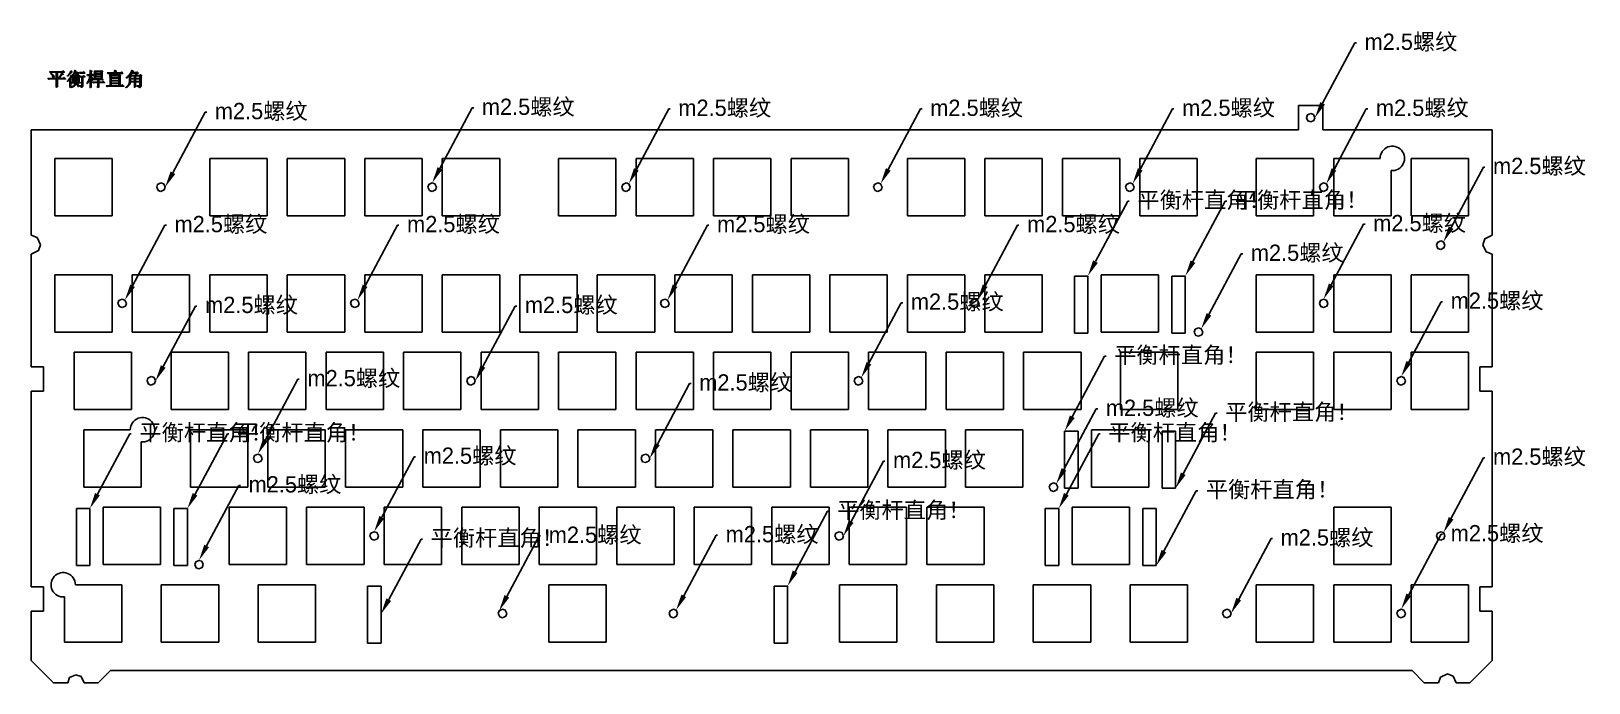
# Model space of a CAD drawing. Header units: millimetres. Extents: x -38 to 344, y 35 to 195.
import ezdxf
from ezdxf import colors
from ezdxf.entities.mleader import LeaderData, LeaderLine
from ezdxf.math import Vec2, Vec3

# ---------------------------------------------------------------- set-up
doc = ezdxf.new("R2010")
doc.units = ezdxf.units.MM

msp = doc.modelspace()

# ---------------------------------------------------------------- linework, layer by layer
at = {"color": 7, "linetype": 'Continuous'}
for p, q in [((272.98, 176.73), (272.98, 170.74)), ((272.98, 176.73), (278.98, 176.73)), ((278.98, 176.73), (278.98, 170.74)), ((-38.34, 170.74), (272.98, 170.74)), ((-38.34, 144.85), (-38.34, 170.74)), ((278.98, 170.74), (320.56, 170.74)), ((320.56, 170.74), (320.56, 144.85)), ((-32.54, 163.75), (-18.44, 163.75)), ((-32.54, 149.65), (-32.54, 163.75)), ((-18.44, 163.75), (-18.44, 149.65)), ((5.54, 163.75), (19.64, 163.75)), ((5.54, 149.65), (5.54, 163.75)), ((19.64, 163.75), (19.64, 149.65)), ((24.58, 163.75), (38.68, 163.75)), ((24.58, 149.65), (24.58, 163.75)), ((38.68, 163.75), (38.68, 149.65)), ((43.62, 163.75), (57.72, 163.75)), ((43.62, 149.65), (43.62, 163.75)), ((57.72, 163.75), (57.72, 149.65)), ((62.66, 163.75), (76.76, 163.75)), ((62.66, 149.65), (62.66, 163.75)), ((76.76, 163.75), (76.76, 149.65)), ((91.22, 163.75), (105.32, 163.75)), ((91.22, 149.65), (91.22, 163.75)), ((105.32, 163.75), (105.32, 149.65)), ((110.26, 163.75), (124.36, 163.75)), ((110.26, 149.65), (110.26, 163.75)), ((124.36, 163.75), (124.36, 149.65)), ((129.3, 163.75), (143.4, 163.75)), ((129.3, 149.65), (129.3, 163.75)), ((143.4, 163.75), (143.4, 149.65)), ((148.34, 163.75), (162.44, 163.75)), ((148.34, 149.65), (148.34, 163.75)), ((162.44, 163.75), (162.44, 149.65)), ((176.9, 163.75), (191, 163.75)), ((176.9, 149.65), (176.9, 163.75)), ((191, 163.75), (191, 149.65)), ((195.94, 163.75), (210.04, 163.75)), ((195.94, 149.65), (195.94, 163.75)), ((210.04, 163.75), (210.04, 149.65)), ((214.98, 163.75), (229.08, 163.75)), ((214.98, 149.65), (214.98, 163.75)), ((229.08, 163.75), (229.08, 149.65)), ((234.02, 163.75), (248.12, 163.75)), ((234.02, 149.65), (234.02, 163.75)), ((248.12, 163.75), (248.12, 149.65)), ((262.59, 163.75), (276.69, 163.75)), ((262.59, 149.65), (262.59, 163.75)), ((276.69, 163.75), (276.69, 149.65)), ((281.63, 149.65), (281.63, 163.75)), ((293.02, 163.74), (281.63, 163.75)), ((295.73, 149.65), (295.73, 160.74)), ((300.67, 163.75), (314.77, 163.75)), ((300.67, 149.65), (300.67, 163.75)), ((314.77, 163.75), (314.77, 149.65)), ((-18.44, 149.65), (-32.54, 149.65)), ((19.64, 149.65), (5.54, 149.65)), ((38.68, 149.65), (24.58, 149.65)), ((57.72, 149.65), (43.62, 149.65)), ((76.76, 149.65), (62.66, 149.65)), ((105.32, 149.65), (91.22, 149.65)), ((124.36, 149.65), (110.26, 149.65)), ((143.4, 149.65), (129.3, 149.65)), ((162.44, 149.65), (148.34, 149.65)), ((191, 149.65), (176.9, 149.65)), ((210.04, 149.65), (195.94, 149.65)), ((229.08, 149.65), (214.98, 149.65)), ((248.12, 149.65), (234.02, 149.65)), ((276.69, 149.65), (262.59, 149.65)), ((295.73, 149.65), (281.63, 149.65)), ((314.77, 149.65), (300.67, 149.65)), ((-38.34, 140.25), (-38.34, 112.55)), ((320.56, 140.25), (320.56, 112.55)), ((-32.54, 135.18), (-18.44, 135.18)), ((-32.54, 121.08), (-32.54, 135.18)), ((-18.44, 135.18), (-18.44, 121.08)), ((-13.5, 135.18), (0.6, 135.18)), ((-13.5, 121.08), (-13.5, 135.18)), ((0.6, 135.18), (0.6, 121.08)), ((5.54, 135.18), (19.64, 135.18)), ((5.54, 121.08), (5.54, 135.18)), ((19.64, 135.18), (19.64, 121.08)), ((24.58, 135.18), (38.68, 135.18)), ((24.58, 121.08), (24.58, 135.18)), ((38.68, 135.18), (38.68, 121.08)), ((43.62, 135.18), (57.72, 135.18)), ((43.62, 121.08), (43.62, 135.18)), ((57.72, 135.18), (57.72, 121.08)), ((62.66, 135.18), (76.76, 135.18)), ((62.66, 121.08), (62.66, 135.18)), ((76.76, 135.18), (76.76, 121.08)), ((81.7, 135.18), (95.8, 135.18)), ((81.7, 121.08), (81.7, 135.18)), ((95.8, 135.18), (95.8, 121.08)), ((100.74, 135.18), (114.84, 135.18)), ((100.74, 121.08), (100.74, 135.18)), ((114.84, 135.18), (114.84, 121.08)), ((119.78, 135.18), (133.88, 135.18)), ((119.78, 121.08), (119.78, 135.18)), ((133.88, 135.18), (133.88, 121.08)), ((138.82, 135.18), (152.92, 135.18)), ((138.82, 121.08), (138.82, 135.18)), ((152.92, 135.18), (152.92, 121.08)), ((157.86, 135.18), (171.96, 135.18)), ((157.86, 121.08), (157.86, 135.18)), ((171.96, 135.18), (171.96, 121.08)), ((176.9, 135.18), (191, 135.18)), ((176.9, 121.08), (176.9, 135.18)), ((191, 135.18), (191, 121.08)), ((195.94, 135.18), (210.04, 135.18)), ((195.94, 121.08), (195.94, 135.18)), ((210.04, 135.18), (210.04, 121.08)), ((221.22, 134.85), (217.92, 134.85)), ((217.92, 134.85), (217.92, 120.85)), ((221.22, 120.85), (221.22, 134.85)), ((224.5, 135.18), (238.6, 135.18)), ((224.5, 121.08), (224.5, 135.18)), ((238.6, 135.18), (238.6, 121.08)), ((245.18, 134.85), (241.89, 134.85)), ((241.89, 134.85), (241.89, 120.85)), ((245.18, 120.85), (245.18, 134.85)), ((262.59, 135.18), (276.69, 135.18)), ((262.59, 121.08), (262.59, 135.18)), ((276.69, 135.18), (276.69, 121.08)), ((281.63, 135.18), (295.73, 135.18)), ((281.63, 121.08), (281.63, 135.18)), ((295.73, 135.18), (295.73, 121.08)), ((300.67, 135.18), (314.77, 135.18)), ((300.67, 121.08), (300.67, 135.18)), ((314.77, 135.18), (314.77, 121.08)), ((-18.44, 121.08), (-32.54, 121.08)), ((0.6, 121.08), (-13.5, 121.08)), ((19.64, 121.08), (5.54, 121.08)), ((38.68, 121.08), (24.58, 121.08)), ((57.72, 121.08), (43.62, 121.08)), ((76.76, 121.08), (62.66, 121.08)), ((95.8, 121.08), (81.7, 121.08)), ((114.84, 121.08), (100.74, 121.08)), ((133.88, 121.08), (119.78, 121.08)), ((152.92, 121.08), (138.82, 121.08)), ((171.96, 121.08), (157.86, 121.08)), ((191, 121.08), (176.9, 121.08)), ((210.04, 121.08), (195.94, 121.08)), ((217.92, 120.85), (221.22, 120.85)), ((238.6, 121.08), (224.5, 121.08)), ((241.89, 120.85), (245.18, 120.85)), ((276.69, 121.08), (262.59, 121.08)), ((295.73, 121.08), (281.63, 121.08)), ((314.77, 121.08), (300.67, 121.08)), ((-27.78, 116.14), (-13.68, 116.14)), ((-27.78, 102.04), (-27.78, 116.14)), ((-13.68, 116.14), (-13.68, 102.04)), ((-3.98, 116.14), (10.12, 116.14)), ((-3.98, 102.04), (-3.98, 116.14)), ((10.12, 116.14), (10.12, 102.04)), ((15.06, 116.14), (29.16, 116.14)), ((15.06, 102.04), (15.06, 116.14)), ((29.16, 116.14), (29.16, 102.04)), ((34.1, 116.14), (48.2, 116.14)), ((34.1, 102.04), (34.1, 116.14)), ((48.2, 116.14), (48.2, 102.04)), ((53.14, 116.14), (67.24, 116.14)), ((53.14, 102.04), (53.14, 116.14)), ((67.24, 116.14), (67.24, 102.04)), ((72.18, 116.14), (86.28, 116.14)), ((72.18, 102.04), (72.18, 116.14)), ((86.28, 116.14), (86.28, 102.04)), ((91.22, 116.14), (105.32, 116.14)), ((91.22, 102.04), (91.22, 116.14)), ((105.32, 116.14), (105.32, 102.04)), ((110.26, 116.14), (124.36, 116.14)), ((110.26, 102.04), (110.26, 116.14)), ((124.36, 116.14), (124.36, 102.04)), ((129.3, 116.14), (143.4, 116.14)), ((129.3, 102.04), (129.3, 116.14)), ((143.4, 116.14), (143.4, 102.04)), ((148.34, 116.14), (162.44, 116.14)), ((148.34, 102.04), (148.34, 116.14)), ((162.44, 116.14), (162.44, 102.04)), ((167.38, 116.14), (181.48, 116.14)), ((167.38, 102.04), (167.38, 116.14)), ((181.48, 116.14), (181.48, 102.04)), ((186.42, 116.14), (200.52, 116.14)), ((186.42, 102.04), (186.42, 116.14)), ((200.52, 116.14), (200.52, 102.04)), ((205.46, 116.14), (219.56, 116.14)), ((205.46, 102.04), (205.46, 116.14)), ((219.56, 116.14), (219.56, 102.04)), ((229.26, 116.14), (243.36, 116.14)), ((229.26, 102.04), (229.26, 116.14)), ((243.36, 116.14), (243.36, 102.04)), ((262.59, 116.14), (276.69, 116.14)), ((262.59, 102.04), (262.59, 116.14)), ((276.69, 116.14), (276.69, 102.04)), ((281.63, 116.14), (295.73, 116.14)), ((281.63, 102.04), (281.63, 116.14)), ((295.73, 116.14), (295.73, 102.04)), ((300.67, 116.14), (314.77, 116.14)), ((300.67, 102.04), (300.67, 116.14)), ((314.77, 116.14), (314.77, 102.04)), ((-38.34, 112.55), (-35.34, 112.55)), ((-35.34, 112.55), (-35.34, 106.55)), ((320.56, 112.55), (317.56, 112.55)), ((317.56, 112.55), (317.56, 106.55)), ((-35.34, 106.55), (-38.34, 106.55)), ((-38.34, 106.55), (-38.34, 58.55)), ((317.56, 106.55), (320.56, 106.55)), ((320.56, 106.55), (320.56, 58.55)), ((-13.68, 102.04), (-27.78, 102.04)), ((10.12, 102.04), (-3.98, 102.04)), ((29.16, 102.04), (15.06, 102.04)), ((48.2, 102.04), (34.1, 102.04)), ((67.24, 102.04), (53.14, 102.04)), ((86.28, 102.04), (72.18, 102.04)), ((105.32, 102.04), (91.22, 102.04)), ((124.36, 102.04), (110.26, 102.04)), ((143.4, 102.04), (129.3, 102.04)), ((162.44, 102.04), (148.34, 102.04)), ((181.48, 102.04), (167.38, 102.04)), ((200.52, 102.04), (186.42, 102.04)), ((219.56, 102.04), (205.46, 102.04)), ((243.36, 102.04), (229.26, 102.04)), ((276.69, 102.04), (262.59, 102.04)), ((295.73, 102.04), (281.63, 102.04)), ((314.77, 102.04), (300.67, 102.04)), ((-25.4, 83), (-25.4, 97.1)), ((-25.4, 97.1), (-14.01, 97.1)), ((0.78, 97.1), (14.88, 97.1)), ((0.78, 83), (0.78, 97.1)), ((14.88, 97.1), (14.88, 83)), ((19.82, 97.1), (33.92, 97.1)), ((19.82, 83), (19.82, 97.1)), ((33.92, 97.1), (33.92, 83)), ((38.86, 97.1), (52.96, 97.1)), ((38.86, 83), (38.86, 97.1)), ((52.96, 97.1), (52.96, 83)), ((57.9, 97.1), (72, 97.1)), ((57.9, 83), (57.9, 97.1)), ((72, 97.1), (72, 83)), ((76.94, 97.1), (91.04, 97.1)), ((76.94, 83), (76.94, 97.1)), ((91.04, 97.1), (91.04, 83)), ((95.98, 97.1), (110.08, 97.1)), ((95.98, 83), (95.98, 97.1)), ((110.08, 97.1), (110.08, 83)), ((115.02, 97.1), (129.12, 97.1)), ((115.02, 83), (115.02, 97.1)), ((129.12, 97.1), (129.12, 83)), ((134.06, 97.1), (148.16, 97.1)), ((134.06, 83), (134.06, 97.1)), ((148.16, 97.1), (148.16, 83)), ((153.1, 97.1), (167.2, 97.1)), ((153.1, 83), (153.1, 97.1)), ((167.2, 97.1), (167.2, 83)), ((172.14, 97.1), (186.24, 97.1)), ((172.14, 83), (172.14, 97.1)), ((186.24, 97.1), (186.24, 83)), ((191.18, 97.1), (205.28, 97.1)), ((191.18, 83), (191.18, 97.1)), ((205.28, 97.1), (205.28, 83)), ((218.84, 96.77), (215.54, 96.77)), ((215.54, 96.77), (215.54, 82.77)), ((218.84, 82.77), (218.84, 96.77)), ((222.12, 97.1), (236.22, 97.1)), ((222.12, 83), (222.12, 97.1)), ((236.22, 97.1), (236.22, 83)), ((242.8, 96.77), (239.51, 96.77)), ((239.51, 96.77), (239.51, 82.77)), ((242.8, 82.77), (242.8, 96.77)), ((-11.3, 83), (-11.3, 94.1)), ((-11.3, 83), (-25.4, 83)), ((14.88, 83), (0.78, 83)), ((33.92, 83), (19.82, 83)), ((52.96, 83), (38.86, 83)), ((72, 83), (57.9, 83)), ((91.04, 83), (76.94, 83)), ((110.08, 83), (95.98, 83)), ((129.12, 83), (115.02, 83)), ((148.16, 83), (134.06, 83)), ((167.2, 83), (153.1, 83)), ((186.24, 83), (172.14, 83)), ((205.28, 83), (191.18, 83)), ((215.54, 82.77), (218.84, 82.77)), ((236.22, 83), (222.12, 83)), ((239.51, 82.77), (242.8, 82.77)), ((-23.93, 77.73), (-27.22, 77.73)), ((-27.22, 77.73), (-27.22, 63.73)), ((-23.93, 63.73), (-23.93, 77.73)), ((-20.64, 78.06), (-6.54, 78.06)), ((-20.64, 63.96), (-20.64, 78.06)), ((-6.54, 78.06), (-6.54, 63.96)), ((0.04, 77.73), (-3.26, 77.73)), ((-3.26, 77.73), (-3.26, 63.73)), ((0.04, 63.73), (0.04, 77.73)), ((10.3, 78.06), (24.4, 78.06)), ((10.3, 63.96), (10.3, 78.06)), ((24.4, 78.06), (24.4, 63.96)), ((29.34, 78.06), (43.44, 78.06)), ((29.34, 63.96), (29.34, 78.06)), ((43.44, 78.06), (43.44, 63.96)), ((48.38, 78.06), (62.48, 78.06)), ((48.38, 63.96), (48.38, 78.06)), ((62.48, 78.06), (62.48, 63.96)), ((67.42, 78.06), (81.52, 78.06)), ((67.42, 63.96), (67.42, 78.06)), ((81.52, 78.06), (81.52, 63.96)), ((86.46, 78.06), (100.56, 78.06)), ((86.46, 63.96), (86.46, 78.06)), ((100.56, 78.06), (100.56, 63.96)), ((105.5, 78.06), (119.6, 78.06)), ((105.5, 63.96), (105.5, 78.06)), ((119.6, 78.06), (119.6, 63.96)), ((124.54, 78.06), (138.64, 78.06)), ((124.54, 63.96), (124.54, 78.06)), ((138.64, 78.06), (138.64, 63.96)), ((143.58, 78.06), (157.68, 78.06)), ((143.58, 63.96), (143.58, 78.06)), ((157.68, 78.06), (157.68, 63.96)), ((162.62, 78.06), (176.72, 78.06)), ((162.62, 63.96), (162.62, 78.06)), ((176.72, 78.06), (176.72, 63.96)), ((181.66, 78.06), (195.76, 78.06)), ((181.66, 63.96), (181.66, 78.06)), ((195.76, 78.06), (195.76, 63.96)), ((214.08, 77.73), (210.78, 77.73)), ((210.78, 77.73), (210.78, 63.73)), ((214.08, 63.73), (214.08, 77.73)), ((217.36, 78.06), (231.46, 78.06)), ((217.36, 63.96), (217.36, 78.06)), ((231.46, 78.06), (231.46, 63.96)), ((238.04, 77.73), (234.75, 77.73)), ((234.75, 77.73), (234.75, 63.73)), ((238.04, 63.73), (238.04, 77.73)), ((281.63, 78.06), (295.73, 78.06)), ((281.63, 63.96), (281.63, 78.06)), ((295.73, 78.06), (295.73, 63.96)), ((-27.22, 63.73), (-23.93, 63.73)), ((-6.54, 63.96), (-20.64, 63.96)), ((-3.26, 63.73), (0.04, 63.73)), ((24.4, 63.96), (10.3, 63.96)), ((43.44, 63.96), (29.34, 63.96)), ((62.48, 63.96), (48.38, 63.96)), ((81.52, 63.96), (67.42, 63.96)), ((100.56, 63.96), (86.46, 63.96)), ((119.6, 63.96), (105.5, 63.96)), ((138.64, 63.96), (124.54, 63.96)), ((157.68, 63.96), (143.58, 63.96)), ((176.72, 63.96), (162.62, 63.96)), ((195.76, 63.96), (181.66, 63.96)), ((210.78, 63.73), (214.08, 63.73)), ((231.46, 63.96), (217.36, 63.96)), ((234.75, 63.73), (238.04, 63.73)), ((295.73, 63.96), (281.63, 63.96)), ((-38.34, 58.55), (-35.34, 58.55)), ((-35.34, 58.55), (-35.34, 52.55)), ((-16.06, 59.02), (-27.46, 59.02)), ((-16.06, 59.02), (-16.06, 44.92)), ((-6.36, 59.02), (7.74, 59.02)), ((-6.36, 44.92), (-6.36, 59.02)), ((7.74, 59.02), (7.74, 44.92)), ((17.44, 59.02), (31.54, 59.02)), ((17.44, 44.92), (17.44, 59.02)), ((31.54, 59.02), (31.54, 44.92)), ((44.31, 58.69), (44.31, 44.69)), ((47.61, 58.69), (44.31, 58.69)), ((47.61, 44.69), (47.61, 58.69)), ((88.84, 59.02), (102.94, 59.02)), ((88.84, 44.92), (88.84, 59.02)), ((102.94, 59.02), (102.94, 44.92)), ((147.46, 58.69), (144.17, 58.69)), ((144.17, 58.69), (144.17, 44.69)), ((147.46, 44.69), (147.46, 58.69)), ((160.24, 59.02), (174.34, 59.02)), ((160.24, 44.92), (160.24, 59.02)), ((174.34, 59.02), (174.34, 44.92)), ((184.04, 59.02), (198.14, 59.02)), ((184.04, 44.92), (184.04, 59.02)), ((198.14, 59.02), (198.14, 44.92)), ((207.84, 59.02), (221.94, 59.02)), ((207.84, 44.92), (207.84, 59.02)), ((221.94, 59.02), (221.94, 44.92)), ((231.64, 59.02), (245.74, 59.02)), ((231.64, 44.92), (231.64, 59.02)), ((245.74, 59.02), (245.74, 44.92)), ((262.59, 59.02), (276.69, 59.02)), ((262.59, 44.92), (262.59, 59.02)), ((276.69, 59.02), (276.69, 44.92)), ((281.63, 59.02), (295.73, 59.02)), ((281.63, 44.92), (281.63, 59.02)), ((295.73, 59.02), (295.73, 44.92)), ((300.67, 59.02), (314.77, 59.02)), ((300.67, 44.92), (300.67, 59.02)), ((314.77, 59.02), (314.77, 44.92)), ((320.56, 58.55), (317.56, 58.55)), ((317.56, 58.55), (317.56, 52.55)), ((-30.16, 44.92), (-30.16, 56.03)), ((-35.34, 52.55), (-38.34, 52.55)), ((-38.34, 52.55), (-38.34, 40.43)), ((317.56, 52.55), (320.56, 52.55)), ((320.56, 52.55), (320.56, 40.43)), ((-16.06, 44.92), (-30.16, 44.92)), ((7.74, 44.92), (-6.36, 44.92)), ((31.54, 44.92), (17.44, 44.92)), ((44.31, 44.69), (47.61, 44.69)), ((102.94, 44.92), (88.84, 44.92)), ((144.17, 44.69), (147.46, 44.69)), ((174.34, 44.92), (160.24, 44.92)), ((198.14, 44.92), (184.04, 44.92)), ((221.94, 44.92), (207.84, 44.92)), ((245.74, 44.92), (231.64, 44.92)), ((276.69, 44.92), (262.59, 44.92)), ((295.73, 44.92), (281.63, 44.92)), ((314.77, 44.92), (300.67, 44.92)), ((-38.34, 40.43), (-32.84, 34.93)), ((315.06, 34.93), (320.56, 40.43)), ((-29.34, 34.93), (-32.84, 34.93)), ((-25.34, 34.93), (-21.84, 34.93)), ((-21.84, 34.93), (-18.85, 37.93)), ((-18.85, 37.93), (300.89, 37.93)), ((303.89, 34.93), (300.89, 37.93)), ((307.39, 34.93), (303.89, 34.93)), ((311.74, 34.93), (315.06, 34.93))]:
    msp.add_line(p, q, dxfattribs=at)
at = {"color": 7, "linetype": 'Continuous', "flags": 128}
for points in [[(-31.88, 182.13), (-31.88, 181.74), (-31.87, 181.34), (-31.87, 181.34), (-32.18, 181.22), (-32.18, 181.22), (-32.17, 181.49), (-32.17, 181.75), (-32.17, 181.99), (-32.16, 182.22), (-32.16, 182.22), (-32.16, 183.26), (-32.16, 183.26), (-33.61, 183.26), (-33.61, 183.26), (-33.73, 183.26), (-33.85, 183.25), (-33.96, 183.23), (-34.06, 183.21), (-34.06, 183.21), (-34.23, 183.37), (-34.23, 183.37), (-32.16, 183.37), (-32.16, 183.37), (-32.16, 184.88), (-32.16, 184.88), (-33.21, 184.88), (-33.21, 184.88), (-33.32, 184.87), (-33.44, 184.86), (-33.55, 184.85), (-33.65, 184.82), (-33.65, 184.82), (-33.82, 184.98), (-33.82, 184.98), (-30.79, 184.98), (-30.79, 184.98), (-30.53, 185.24), (-30.53, 185.24), (-30.16, 184.88), (-30.16, 184.88), (-31.88, 184.88), (-31.88, 184.88), (-31.88, 183.37), (-31.88, 183.37), (-30.53, 183.37), (-30.53, 183.37), (-30.25, 183.64), (-30.25, 183.64), (-29.86, 183.26), (-29.86, 183.26), (-31.88, 183.26), (-31.88, 183.26), (-31.88, 182.13)], [(-33.43, 184.61), (-33.3, 184.52), (-33.19, 184.43), (-33.09, 184.36), (-33, 184.29), (-32.93, 184.23), (-32.87, 184.18), (-32.83, 184.13), (-32.8, 184.1), (-32.76, 184.03), (-32.73, 183.97), (-32.71, 183.91), (-32.7, 183.86), (-32.7, 183.86), (-32.71, 183.79), (-32.73, 183.72), (-32.75, 183.68), (-32.78, 183.64), (-32.81, 183.6), (-32.86, 183.57), (-32.89, 183.56), (-32.91, 183.56), (-32.94, 183.57), (-32.96, 183.6), (-32.99, 183.63), (-33.01, 183.68), (-33.03, 183.74), (-33.06, 183.82), (-33.06, 183.82), (-33.08, 183.9), (-33.12, 183.98), (-33.16, 184.07), (-33.21, 184.16), (-33.27, 184.26), (-33.33, 184.36), (-33.4, 184.46), (-33.48, 184.57), (-33.48, 184.57), (-33.43, 184.61)], [(-30.86, 184.7), (-30.47, 184.41), (-30.47, 184.41), (-30.51, 184.41), (-30.55, 184.39), (-30.6, 184.37), (-30.65, 184.33), (-30.7, 184.28), (-30.76, 184.23), (-30.82, 184.16), (-30.88, 184.09), (-30.88, 184.09), (-31.02, 183.93), (-31.17, 183.77), (-31.32, 183.62), (-31.48, 183.48), (-31.48, 183.48), (-31.53, 183.51), (-31.53, 183.51), (-31.42, 183.67), (-31.31, 183.82), (-31.21, 183.98), (-31.12, 184.12), (-31.04, 184.27), (-30.97, 184.42), (-30.91, 184.56), (-30.86, 184.7)], [(-28.85, 181.15), (-28.85, 181.21), (-28.85, 181.28), (-28.85, 181.36), (-28.85, 181.45), (-28.84, 181.55), (-28.84, 181.65), (-28.84, 181.76), (-28.84, 181.89), (-28.84, 182.02), (-28.84, 182.16), (-28.84, 182.31), (-28.84, 182.46), (-28.84, 182.63), (-28.83, 182.8), (-28.83, 182.98), (-28.83, 183.17), (-28.83, 183.17), (-28.96, 183.03), (-29.1, 182.9), (-29.25, 182.77), (-29.41, 182.65), (-29.41, 182.65), (-29.45, 182.71), (-29.45, 182.71), (-29.27, 182.89), (-29.11, 183.08), (-28.97, 183.27), (-28.84, 183.46), (-28.79, 183.56), (-28.74, 183.65), (-28.69, 183.74), (-28.65, 183.82), (-28.61, 183.9), (-28.57, 183.98), (-28.54, 184.05), (-28.52, 184.12), (-28.52, 184.12), (-28.2, 183.89), (-28.2, 183.89), (-28.35, 183.82), (-28.35, 183.82), (-28.5, 183.59), (-28.67, 183.35), (-28.67, 183.35), (-28.48, 183.25), (-28.48, 183.25), (-28.61, 183.16), (-28.61, 183.16), (-28.61, 182.97), (-28.61, 182.8), (-28.61, 182.64), (-28.61, 182.48), (-28.61, 182.34), (-28.61, 182.2), (-28.61, 182.07), (-28.61, 181.95), (-28.61, 181.84), (-28.6, 181.74), (-28.6, 181.64), (-28.6, 181.56), (-28.6, 181.48), (-28.6, 181.42), (-28.59, 181.36), (-28.59, 181.31), (-28.59, 181.31), (-28.85, 181.15)], [(-28.63, 185.24), (-28.28, 184.98), (-28.28, 184.98), (-28.43, 184.91), (-28.43, 184.91), (-28.54, 184.77), (-28.66, 184.62), (-28.78, 184.49), (-28.9, 184.37), (-29.01, 184.26), (-29.13, 184.15), (-29.25, 184.05), (-29.37, 183.96), (-29.37, 183.96), (-29.41, 184.02), (-29.41, 184.02), (-29.24, 184.19), (-29.1, 184.36), (-28.97, 184.52), (-28.86, 184.69), (-28.82, 184.77), (-28.77, 184.85), (-28.74, 184.92), (-28.71, 184.99), (-28.68, 185.06), (-28.66, 185.12), (-28.64, 185.18), (-28.63, 185.24)], [(-26.58, 183.96), (-26.58, 183.76), (-26.58, 183.57), (-26.58, 183.4), (-26.58, 183.25), (-26.58, 183.11), (-26.57, 182.99), (-26.57, 182.9), (-26.57, 182.81), (-26.57, 182.81), (-26.81, 182.71), (-26.81, 182.71), (-26.81, 182.85), (-26.81, 182.85), (-27.4, 182.85), (-27.4, 182.85), (-27.12, 182.71), (-27.12, 182.71), (-27.25, 182.62), (-27.25, 182.62), (-27.26, 182.55), (-27.27, 182.49), (-27.27, 182.44), (-27.27, 182.4), (-27.27, 182.4), (-26.75, 182.4), (-26.75, 182.4), (-26.55, 182.6), (-26.55, 182.6), (-26.25, 182.29), (-26.25, 182.29), (-27.29, 182.29), (-27.29, 182.29), (-27.31, 182.22), (-27.33, 182.15), (-27.33, 182.15), (-27.23, 182.1), (-27.13, 182.05), (-27.05, 182.01), (-26.97, 181.96), (-26.91, 181.92), (-26.85, 181.89), (-26.81, 181.86), (-26.77, 181.83), (-26.71, 181.77), (-26.67, 181.72), (-26.65, 181.67), (-26.64, 181.61), (-26.64, 181.61), (-26.64, 181.58), (-26.65, 181.55), (-26.67, 181.52), (-26.69, 181.48), (-26.71, 181.44), (-26.73, 181.42), (-26.74, 181.4), (-26.75, 181.4), (-26.75, 181.4), (-26.79, 181.41), (-26.83, 181.44), (-26.86, 181.49), (-26.9, 181.56), (-26.9, 181.56), (-26.98, 181.69), (-27.09, 181.82), (-27.21, 181.95), (-27.35, 182.08), (-27.35, 182.08), (-27.39, 181.98), (-27.43, 181.89), (-27.48, 181.81), (-27.53, 181.74), (-27.58, 181.67), (-27.64, 181.6), (-27.71, 181.55), (-27.77, 181.5), (-27.92, 181.41), (-28.09, 181.32), (-28.28, 181.24), (-28.48, 181.16), (-28.48, 181.16), (-28.52, 181.22), (-28.52, 181.22), (-28.34, 181.3), (-28.17, 181.4), (-28.02, 181.51), (-27.88, 181.63), (-27.81, 181.7), (-27.75, 181.77), (-27.7, 181.84), (-27.66, 181.92), (-27.62, 182.01), (-27.58, 182.1), (-27.55, 182.19), (-27.53, 182.29), (-27.53, 182.29), (-27.77, 182.29), (-27.77, 182.29), (-27.89, 182.29), (-28.01, 182.28), (-28.12, 182.26), (-28.22, 182.24), (-28.22, 182.24), (-28.39, 182.4), (-28.39, 182.4), (-27.51, 182.4), (-27.51, 182.4), (-27.51, 182.53), (-27.5, 182.65), (-27.5, 182.76), (-27.5, 182.85), (-27.5, 182.85), (-27.83, 182.85), (-27.83, 182.85), (-27.83, 182.78), (-27.83, 182.78), (-28.07, 182.64), (-28.07, 182.64), (-28.07, 182.69), (-28.07, 182.74), (-28.07, 182.8), (-28.06, 182.87), (-28.06, 182.95), (-28.06, 183.03), (-28.06, 183.12), (-28.06, 183.21), (-28.06, 183.31), (-28.06, 183.41), (-28.06, 183.53), (-28.05, 183.64), (-28.05, 183.77), (-28.05, 183.9), (-28.05, 184.04), (-28.05, 184.18), (-28.05, 184.18), (-28.14, 184.09), (-28.24, 184), (-28.24, 184), (-28.3, 184.03), (-28.3, 184.03), (-28.18, 184.18), (-28.07, 184.34), (-27.97, 184.51), (-27.88, 184.69), (-27.8, 184.87), (-27.73, 185.04), (-27.68, 185.19), (-27.64, 185.34), (-27.64, 185.34), (-27.29, 185.13), (-27.29, 185.13), (-27.42, 185.06), (-27.42, 185.06), (-27.53, 184.9), (-27.63, 184.73), (-27.63, 184.73), (-27.09, 184.73), (-27.09, 184.73), (-26.92, 184.91), (-26.92, 184.91), (-26.64, 184.64), (-26.64, 184.64), (-26.69, 184.63), (-26.74, 184.61), (-26.8, 184.58), (-26.85, 184.54), (-26.89, 184.51), (-26.92, 184.48), (-26.96, 184.43), (-27.01, 184.38), (-27.06, 184.33), (-27.11, 184.26), (-27.17, 184.19), (-27.24, 184.11), (-27.24, 184.11), (-26.84, 184.11), (-26.84, 184.11), (-26.68, 184.27), (-26.68, 184.27), (-26.45, 184.05), (-26.45, 184.05), (-26.58, 183.96)], [(-27.35, 184.11), (-27.07, 184.63), (-27.07, 184.63), (-27.66, 184.63), (-27.66, 184.63), (-27.73, 184.53), (-27.81, 184.43), (-27.9, 184.33), (-28, 184.21), (-28, 184.21), (-27.85, 184.11), (-27.85, 184.11), (-27.35, 184.11)], [(-27.83, 184), (-27.83, 183.55), (-27.83, 183.55), (-27.42, 183.55), (-27.42, 183.55), (-27.42, 184), (-27.42, 184), (-27.83, 184)], [(-27.22, 184), (-27.22, 183.55), (-27.22, 183.55), (-26.81, 183.55), (-26.81, 183.55), (-26.81, 184), (-26.81, 184), (-27.22, 184)], [(-26.49, 181.58), (-26.4, 181.56), (-26.31, 181.55), (-26.24, 181.54), (-26.17, 181.53), (-26.11, 181.53), (-26.06, 181.52), (-26.01, 181.52), (-25.98, 181.51), (-25.95, 181.51), (-25.93, 181.52), (-25.91, 181.53), (-25.89, 181.55), (-25.88, 181.58), (-25.87, 181.61), (-25.86, 181.64), (-25.86, 181.68), (-25.86, 181.68), (-25.86, 183.78), (-25.86, 183.78), (-26, 183.78), (-26.13, 183.77), (-26.25, 183.75), (-26.36, 183.73), (-26.36, 183.73), (-26.53, 183.89), (-26.53, 183.89), (-25.58, 183.89), (-25.58, 183.89), (-25.38, 184.09), (-25.38, 184.09), (-25.08, 183.78), (-25.08, 183.78), (-25.64, 183.78), (-25.64, 183.78), (-25.64, 181.54), (-25.64, 181.54), (-25.64, 181.47), (-25.66, 181.41), (-25.68, 181.36), (-25.72, 181.32), (-25.77, 181.28), (-25.83, 181.24), (-25.91, 181.2), (-26.01, 181.16), (-26.01, 181.16), (-26.02, 181.21), (-26.04, 181.25), (-26.08, 181.29), (-26.14, 181.34), (-26.2, 181.37), (-26.29, 181.41), (-26.38, 181.45), (-26.49, 181.49), (-26.49, 181.49), (-26.49, 181.58)], [(-26.47, 184.81), (-25.62, 184.81), (-25.62, 184.81), (-25.43, 184.98), (-25.43, 184.98), (-25.15, 184.7), (-25.15, 184.7), (-25.95, 184.7), (-25.95, 184.7), (-26.03, 184.69), (-26.11, 184.68), (-26.21, 184.67), (-26.31, 184.64), (-26.31, 184.64), (-26.47, 184.81)], [(-23.59, 182.13), (-23.59, 182.06), (-23.59, 181.98), (-23.59, 181.89), (-23.59, 181.78), (-23.58, 181.67), (-23.58, 181.53), (-23.58, 181.39), (-23.57, 181.24), (-23.57, 181.24), (-23.87, 181.13), (-23.87, 181.13), (-23.86, 181.66), (-23.85, 182.2), (-23.85, 182.74), (-23.85, 183.28), (-23.85, 183.28), (-23.93, 183.12), (-24.01, 182.96), (-24.09, 182.81), (-24.18, 182.66), (-24.27, 182.52), (-24.37, 182.39), (-24.47, 182.26), (-24.58, 182.13), (-24.58, 182.13), (-24.65, 182.19), (-24.65, 182.19), (-24.52, 182.38), (-24.4, 182.59), (-24.28, 182.81), (-24.18, 183.05), (-24.08, 183.3), (-24, 183.57), (-23.92, 183.85), (-23.85, 184.14), (-23.85, 184.14), (-24.3, 184.14), (-24.3, 184.14), (-24.46, 184.11), (-24.46, 184.11), (-24.61, 184.25), (-24.61, 184.25), (-23.85, 184.25), (-23.85, 184.25), (-23.85, 184.5), (-23.85, 184.77), (-23.86, 185.06), (-23.87, 185.36), (-23.87, 185.36), (-23.4, 185.16), (-23.4, 185.16), (-23.59, 185.02), (-23.59, 185.02), (-23.59, 184.25), (-23.59, 184.25), (-23.35, 184.25), (-23.35, 184.25), (-23.14, 184.45), (-23.14, 184.45), (-22.83, 184.14), (-22.83, 184.14), (-23.59, 184.14), (-23.59, 184.14), (-23.59, 183.73), (-23.59, 183.73), (-23.51, 183.69), (-23.45, 183.64), (-23.38, 183.61), (-23.33, 183.57), (-23.28, 183.53), (-23.24, 183.5), (-23.2, 183.47), (-23.17, 183.44), (-23.13, 183.39), (-23.09, 183.34), (-23.08, 183.29), (-23.07, 183.25), (-23.07, 183.25), (-23.07, 183.21), (-23.09, 183.16), (-23.11, 183.11), (-23.13, 183.06), (-23.16, 183.01), (-23.19, 182.97), (-23.21, 182.95), (-23.22, 182.94), (-23.22, 182.94), (-23.25, 182.95), (-23.27, 182.98), (-23.3, 183.03), (-23.33, 183.1), (-23.33, 183.1), (-23.38, 183.23), (-23.44, 183.35), (-23.51, 183.48), (-23.59, 183.6), (-23.59, 183.6), (-23.59, 182.13)], [(-22.75, 185.27), (-22.47, 185.13), (-22.47, 185.13), (-21.17, 185.13), (-21.17, 185.13), (-20.99, 185.31), (-20.99, 185.31), (-20.73, 185.06), (-20.73, 185.06), (-20.89, 184.93), (-20.89, 184.93), (-20.89, 184.6), (-20.89, 184.28), (-20.88, 183.97), (-20.87, 183.68), (-20.87, 183.68), (-21.15, 183.53), (-21.15, 183.53), (-21.15, 183.78), (-21.15, 183.78), (-22.47, 183.78), (-22.47, 183.78), (-22.47, 183.57), (-22.47, 183.57), (-22.75, 183.44), (-22.75, 183.44), (-22.75, 183.6), (-22.74, 183.75), (-22.74, 183.89), (-22.74, 184.03), (-22.74, 184.15), (-22.74, 184.26), (-22.73, 184.36), (-22.73, 184.45), (-22.74, 184.63), (-22.74, 184.82), (-22.74, 185.04), (-22.75, 185.27)], [(-22.47, 185.02), (-22.47, 184.48), (-22.47, 184.48), (-21.15, 184.48), (-21.15, 184.48), (-21.15, 185.02), (-21.15, 185.02), (-22.47, 185.02)], [(-21.15, 184.38), (-22.47, 184.38), (-22.47, 184.38), (-22.47, 183.89), (-22.47, 183.89), (-21.15, 183.89), (-21.15, 183.89), (-21.15, 184.38)], [(-19.65, 184.73), (-17.88, 184.73), (-17.88, 184.73), (-17.86, 184.91), (-17.85, 185.07), (-17.83, 185.21), (-17.82, 185.34), (-17.82, 185.34), (-17.4, 185.13), (-17.4, 185.13), (-17.56, 185.04), (-17.56, 185.04), (-17.62, 184.73), (-17.62, 184.73), (-16.41, 184.73), (-16.41, 184.73), (-16.15, 185), (-16.15, 185), (-15.82, 184.63), (-15.82, 184.63), (-17.64, 184.63), (-17.64, 184.63), (-17.73, 184.16), (-17.73, 184.16), (-16.78, 184.16), (-16.78, 184.16), (-16.65, 184.36), (-16.65, 184.36), (-16.35, 184.14), (-16.35, 184.14), (-16.5, 184.02), (-16.5, 184.02), (-16.5, 181.56), (-16.5, 181.56), (-16.22, 181.56), (-16.22, 181.56), (-15.93, 181.83), (-15.93, 181.83), (-15.57, 181.45), (-15.57, 181.45), (-19.29, 181.45), (-19.29, 181.45), (-19.41, 181.46), (-19.53, 181.45), (-19.63, 181.44), (-19.74, 181.42), (-19.74, 181.42), (-19.89, 181.56), (-19.89, 181.56), (-18.96, 181.56), (-18.96, 181.56), (-18.96, 181.84), (-18.96, 182.1), (-18.96, 182.36), (-18.96, 182.59), (-18.96, 182.82), (-18.96, 183.03), (-18.96, 183.22), (-18.96, 183.4), (-18.96, 183.57), (-18.97, 183.72), (-18.97, 183.86), (-18.97, 183.98), (-18.97, 184.09), (-18.97, 184.19), (-18.98, 184.27), (-18.98, 184.34), (-18.98, 184.34), (-18.7, 184.16), (-18.7, 184.16), (-17.97, 184.16), (-17.97, 184.16), (-17.9, 184.63), (-17.9, 184.63), (-19.03, 184.63), (-19.03, 184.63), (-19.15, 184.62), (-19.27, 184.61), (-19.37, 184.6), (-19.48, 184.57), (-19.48, 184.57), (-19.65, 184.73)], [(-18.7, 184.05), (-18.7, 183.55), (-18.7, 183.55), (-16.76, 183.55), (-16.76, 183.55), (-16.76, 184.05), (-16.76, 184.05), (-18.7, 184.05)], [(-12.34, 181.58), (-12.23, 181.56), (-12.13, 181.55), (-12.05, 181.54), (-11.97, 181.53), (-11.9, 181.53), (-11.84, 181.52), (-11.79, 181.52), (-11.75, 181.51), (-11.72, 181.51), (-11.69, 181.52), (-11.67, 181.53), (-11.65, 181.54), (-11.63, 181.56), (-11.62, 181.59), (-11.61, 181.62), (-11.61, 181.65), (-11.61, 181.65), (-11.61, 182.55), (-11.61, 182.55), (-12.69, 182.55), (-12.69, 182.55), (-12.69, 182.43), (-12.69, 182.31), (-12.69, 182.2), (-12.69, 182.1), (-12.69, 182.01), (-12.69, 181.92), (-12.69, 181.84), (-12.69, 181.76), (-12.68, 181.69), (-12.68, 181.63), (-12.68, 181.57), (-12.68, 181.52), (-12.68, 181.48), (-12.68, 181.44), (-12.67, 181.41), (-12.67, 181.38), (-12.67, 181.38), (-12.99, 181.22), (-12.99, 181.22), (-12.98, 181.25), (-12.98, 181.29), (-12.98, 181.34), (-12.97, 181.4), (-12.97, 181.46), (-12.97, 181.52), (-12.96, 181.6), (-12.96, 181.68), (-12.96, 181.76), (-12.96, 181.85), (-12.95, 181.95), (-12.95, 182.06), (-12.95, 182.17), (-12.95, 182.29), (-12.95, 182.41), (-12.95, 182.55), (-12.95, 182.55), (-13.94, 182.55), (-13.94, 182.55), (-13.95, 182.43), (-13.98, 182.31), (-14.01, 182.2), (-14.05, 182.1), (-14.09, 181.99), (-14.15, 181.89), (-14.21, 181.8), (-14.27, 181.71), (-14.34, 181.63), (-14.43, 181.54), (-14.51, 181.47), (-14.61, 181.39), (-14.71, 181.32), (-14.82, 181.25), (-14.93, 181.19), (-15.05, 181.13), (-15.05, 181.13), (-15.09, 181.18), (-15.09, 181.18), (-14.93, 181.3), (-14.79, 181.43), (-14.66, 181.55), (-14.54, 181.68), (-14.44, 181.83), (-14.36, 181.98), (-14.29, 182.14), (-14.23, 182.32), (-14.22, 182.37), (-14.21, 182.43), (-14.2, 182.49), (-14.19, 182.57), (-14.19, 182.65), (-14.18, 182.73), (-14.17, 182.83), (-14.17, 182.93), (-14.17, 183.04), (-14.16, 183.16), (-14.16, 183.29), (-14.16, 183.42), (-14.16, 183.56), (-14.16, 183.71), (-14.16, 183.87), (-14.16, 184.03), (-14.16, 184.03), (-14.24, 183.96), (-14.32, 183.89), (-14.41, 183.81), (-14.5, 183.74), (-14.6, 183.67), (-14.71, 183.61), (-14.82, 183.54), (-14.94, 183.48), (-14.94, 183.48), (-15, 183.53), (-15, 183.53), (-14.88, 183.62), (-14.76, 183.72), (-14.65, 183.82), (-14.54, 183.93), (-14.43, 184.04), (-14.32, 184.16), (-14.22, 184.29), (-14.12, 184.43), (-14.03, 184.57), (-13.95, 184.7), (-13.87, 184.82), (-13.81, 184.94), (-13.75, 185.05), (-13.7, 185.16), (-13.67, 185.26), (-13.64, 185.36), (-13.64, 185.36), (-13.23, 185.11), (-13.23, 185.11), (-13.4, 185.06), (-13.4, 185.06), (-13.44, 185.01), (-13.48, 184.95), (-13.52, 184.88), (-13.56, 184.81), (-13.56, 184.81), (-12.5, 184.81), (-12.5, 184.81), (-12.3, 185), (-12.3, 185), (-11.97, 184.68), (-11.97, 184.68), (-12.04, 184.66), (-12.11, 184.63), (-12.17, 184.6), (-12.24, 184.56), (-12.27, 184.54), (-12.31, 184.5), (-12.36, 184.46), (-12.41, 184.4), (-12.47, 184.34), (-12.54, 184.27), (-12.61, 184.18), (-12.69, 184.09), (-12.69, 184.09), (-11.69, 184.09), (-11.69, 184.09), (-11.48, 184.29), (-11.48, 184.29), (-11.18, 184.03), (-11.18, 184.03), (-11.35, 183.91), (-11.35, 183.91), (-11.35, 181.63), (-11.35, 181.63), (-11.35, 181.57), (-11.35, 181.51), (-11.36, 181.46), (-11.36, 181.42), (-11.38, 181.38), (-11.39, 181.34), (-11.41, 181.31), (-11.44, 181.28), (-11.49, 181.23), (-11.56, 181.19), (-11.64, 181.15), (-11.72, 181.11), (-11.72, 181.11), (-11.76, 181.18), (-11.8, 181.24), (-11.86, 181.29), (-11.93, 181.34), (-12.02, 181.38), (-12.11, 181.42), (-12.22, 181.46), (-12.34, 181.49), (-12.34, 181.49), (-12.34, 181.58)], [(-13.62, 184.7), (-13.81, 184.45), (-14.01, 184.2), (-14.01, 184.2), (-13.92, 184.09), (-13.92, 184.09), (-12.78, 184.09), (-12.78, 184.09), (-12.47, 184.7), (-12.47, 184.7), (-13.62, 184.7)], [(-13.9, 183.98), (-13.9, 183.37), (-13.9, 183.37), (-12.95, 183.37), (-12.95, 183.37), (-12.95, 183.98), (-12.95, 183.98), (-13.9, 183.98)], [(-12.69, 183.98), (-12.69, 183.37), (-12.69, 183.37), (-11.61, 183.37), (-11.61, 183.37), (-11.61, 183.98), (-11.61, 183.98), (-12.69, 183.98)], [(-27.83, 183.44), (-27.83, 182.96), (-27.83, 182.96), (-27.42, 182.96), (-27.42, 182.96), (-27.42, 183.44), (-27.42, 183.44), (-27.83, 183.44)], [(-27.22, 183.44), (-27.22, 182.96), (-27.22, 182.96), (-26.81, 182.96), (-26.81, 182.96), (-26.81, 183.44), (-26.81, 183.44), (-27.22, 183.44)], [(-22.01, 181.15), (-22, 181.43), (-21.99, 181.72), (-21.99, 182.04), (-21.99, 182.37), (-21.99, 182.37), (-22.68, 182.37), (-22.68, 182.37), (-22.8, 182.36), (-22.91, 182.35), (-23.02, 182.34), (-23.12, 182.31), (-23.12, 182.31), (-23.29, 182.47), (-23.29, 182.47), (-21.99, 182.47), (-21.99, 182.47), (-21.99, 183.14), (-21.99, 183.14), (-22.64, 183.14), (-22.64, 183.14), (-22.81, 183.1), (-22.81, 183.1), (-22.96, 183.25), (-22.96, 183.25), (-21.17, 183.25), (-21.17, 183.25), (-20.97, 183.44), (-20.97, 183.44), (-20.65, 183.14), (-20.65, 183.14), (-21.73, 183.14), (-21.73, 183.14), (-21.73, 182.47), (-21.73, 182.47), (-20.91, 182.47), (-20.91, 182.47), (-20.67, 182.71), (-20.67, 182.71), (-20.32, 182.37), (-20.32, 182.37), (-21.73, 182.37), (-21.73, 182.37), (-21.73, 182.07), (-21.73, 181.79), (-21.72, 181.52), (-21.71, 181.27), (-21.71, 181.27), (-22.01, 181.15)], [(-18.7, 183.44), (-18.7, 182.9), (-18.7, 182.9), (-16.76, 182.9), (-16.76, 182.9), (-16.76, 183.44), (-16.76, 183.44), (-18.7, 183.44)], [(-18.7, 182.8), (-18.7, 182.24), (-18.7, 182.24), (-16.76, 182.24), (-16.76, 182.24), (-16.76, 182.8), (-16.76, 182.8), (-18.7, 182.8)], [(-18.7, 182.13), (-18.7, 181.56), (-18.7, 181.56), (-16.76, 181.56), (-16.76, 181.56), (-16.76, 182.13), (-16.76, 182.13), (-18.7, 182.13)], [(-13.9, 183.26), (-13.9, 183.1), (-13.9, 182.94), (-13.91, 182.79), (-13.92, 182.65), (-13.92, 182.65), (-12.95, 182.65), (-12.95, 182.65), (-12.95, 183.26), (-12.95, 183.26), (-13.9, 183.26)], [(-12.69, 183.26), (-12.69, 182.65), (-12.69, 182.65), (-11.61, 182.65), (-11.61, 182.65), (-11.61, 183.26), (-11.61, 183.26), (-12.69, 183.26)], [(275.98, 174.79), (275.17, 174.41), (274.93, 173.74)], [(274.93, 173.74), (275.31, 172.93), (275.98, 172.69)], [(277.03, 173.74), (276.65, 174.54), (275.98, 174.79)], [(275.98, 172.69), (276.79, 173.07), (277.03, 173.74)], [(-6.45, 157.75), (-7.26, 157.37), (-7.5, 156.7)], [(-5.4, 156.7), (-5.78, 157.51), (-6.45, 157.75)], [(60.19, 157.75), (59.38, 157.37), (59.14, 156.7)], [(61.24, 156.7), (60.86, 157.51), (60.19, 157.75)], [(107.79, 157.75), (106.98, 157.37), (106.74, 156.7)], [(108.84, 156.7), (108.46, 157.51), (107.79, 157.75)], [(169.67, 157.75), (168.86, 157.37), (168.62, 156.7)], [(170.72, 156.7), (170.34, 157.51), (169.67, 157.75)], [(231.55, 157.75), (230.75, 157.37), (230.5, 156.7)], [(232.6, 156.7), (232.22, 157.51), (231.55, 157.75)], [(279.15, 157.75), (278.35, 157.37), (278.11, 156.7)], [(280.2, 156.7), (279.83, 157.51), (279.15, 157.75)], [(-7.5, 156.7), (-7.12, 155.89), (-6.45, 155.65)], [(-6.45, 155.65), (-5.64, 156.03), (-5.4, 156.7)], [(59.14, 156.7), (59.52, 155.89), (60.19, 155.65)], [(60.19, 155.65), (61, 156.03), (61.24, 156.7)], [(106.74, 156.7), (107.12, 155.89), (107.79, 155.65)], [(107.79, 155.65), (108.6, 156.03), (108.84, 156.7)], [(168.62, 156.7), (169, 155.89), (169.67, 155.65)], [(169.67, 155.65), (170.48, 156.03), (170.72, 156.7)], [(230.5, 156.7), (230.88, 155.89), (231.55, 155.65)], [(231.55, 155.65), (232.36, 156.03), (232.6, 156.7)], [(278.11, 156.7), (278.48, 155.89), (279.15, 155.65)], [(279.15, 155.65), (279.96, 156.03), (280.2, 156.7)], [(-36.04, 142.55), (-36.87, 144.32), (-38.34, 144.85)], [(-38.34, 140.25), (-36.57, 141.08), (-36.04, 142.55)], [(307.92, 143.46), (307.11, 143.09), (306.87, 142.41)], [(306.87, 142.41), (307.25, 141.61), (307.92, 141.36)], [(308.97, 142.41), (308.59, 143.22), (307.92, 143.46)], [(307.92, 141.36), (308.72, 141.74), (308.97, 142.41)], [(320.56, 144.85), (318.79, 144.02), (318.26, 142.55)], [(318.26, 142.55), (319.09, 140.78), (320.56, 140.25)], [(-15.97, 129.19), (-16.78, 128.81), (-17.02, 128.14)], [(-17.02, 128.14), (-16.64, 127.33), (-15.97, 127.09)], [(-14.92, 128.14), (-15.3, 128.94), (-15.97, 129.19)], [(-15.97, 127.09), (-15.17, 127.47), (-14.92, 128.14)], [(41.15, 129.19), (40.34, 128.81), (40.1, 128.14)], [(40.1, 128.14), (40.48, 127.33), (41.15, 127.09)], [(42.2, 128.14), (41.82, 128.94), (41.15, 129.19)], [(41.15, 127.09), (41.96, 127.47), (42.2, 128.14)], [(117.31, 129.19), (116.5, 128.81), (116.26, 128.14)], [(116.26, 128.14), (116.64, 127.33), (117.31, 127.09)], [(118.36, 128.14), (117.98, 128.94), (117.31, 129.19)], [(117.31, 127.09), (118.12, 127.47), (118.36, 128.14)], [(193.47, 129.19), (192.66, 128.81), (192.42, 128.14)], [(192.42, 128.14), (192.8, 127.33), (193.47, 127.09)], [(194.52, 128.14), (194.14, 128.94), (193.47, 129.19)], [(193.47, 127.09), (194.28, 127.47), (194.52, 128.14)], [(279.15, 129.19), (278.35, 128.81), (278.11, 128.14)], [(278.11, 128.14), (278.48, 127.33), (279.15, 127.09)], [(280.2, 128.14), (279.83, 128.94), (279.15, 129.19)], [(279.15, 127.09), (279.96, 127.47), (280.2, 128.14)], [(248.42, 122.14), (247.61, 121.76), (247.37, 121.09)], [(247.37, 121.09), (247.75, 120.28), (248.42, 120.04)], [(249.47, 121.09), (249.09, 121.9), (248.42, 122.14)], [(248.42, 120.04), (249.23, 120.42), (249.47, 121.09)], [(-8.83, 110.15), (-9.64, 109.77), (-9.88, 109.1)], [(-9.88, 109.1), (-9.51, 108.29), (-8.83, 108.05)], [(-7.78, 109.1), (-8.16, 109.9), (-8.83, 110.15)], [(-8.83, 108.05), (-8.03, 108.43), (-7.78, 109.1)], [(69.71, 110.15), (68.9, 109.77), (68.66, 109.1)], [(68.66, 109.1), (69.04, 108.29), (69.71, 108.05)], [(70.76, 109.1), (70.38, 109.9), (69.71, 110.15)], [(69.71, 108.05), (70.52, 108.43), (70.76, 109.1)], [(164.91, 110.15), (164.1, 109.77), (163.86, 109.1)], [(163.86, 109.1), (164.24, 108.29), (164.91, 108.05)], [(165.96, 109.1), (165.58, 109.9), (164.91, 110.15)], [(164.91, 108.05), (165.72, 108.43), (165.96, 109.1)], [(298.2, 110.15), (297.39, 109.77), (297.15, 109.1)], [(297.15, 109.1), (297.52, 108.29), (298.2, 108.05)], [(299.25, 109.1), (298.87, 109.9), (298.2, 110.15)], [(298.2, 108.05), (299, 108.43), (299.25, 109.1)], [(17.35, 91.11), (16.54, 90.73), (16.3, 90.06)], [(16.3, 90.06), (16.68, 89.25), (17.35, 89.01)], [(18.4, 90.06), (18.02, 90.86), (17.35, 91.11)], [(17.35, 89.01), (18.16, 89.38), (18.4, 90.06)], [(112.55, 91.11), (111.74, 90.73), (111.5, 90.06)], [(111.5, 90.06), (111.88, 89.25), (112.55, 89.01)], [(113.6, 90.06), (113.22, 90.86), (112.55, 91.11)], [(112.55, 89.01), (113.36, 89.38), (113.6, 90.06)], [(212.81, 84.06), (212, 83.68), (211.76, 83.01)], [(211.76, 83.01), (212.14, 82.2), (212.81, 81.96)], [(213.86, 83.01), (213.48, 83.82), (212.81, 84.06)], [(212.81, 81.96), (213.62, 82.34), (213.86, 83.01)], [(45.91, 72.06), (45.1, 71.69), (44.86, 71.02)], [(44.86, 71.02), (45.24, 70.21), (45.91, 69.97)], [(46.96, 71.02), (46.58, 71.82), (45.91, 72.06)], [(45.91, 69.97), (46.72, 70.34), (46.96, 71.02)], [(160.15, 72.06), (159.34, 71.69), (159.1, 71.02)], [(159.1, 71.02), (159.48, 70.21), (160.15, 69.97)], [(161.2, 71.02), (160.82, 71.82), (160.15, 72.06)], [(160.15, 69.97), (160.96, 70.34), (161.2, 71.02)], [(307.92, 72.06), (307.11, 71.69), (306.87, 71.02)], [(306.87, 71.02), (307.25, 70.21), (307.92, 69.97)], [(308.97, 71.02), (308.59, 71.82), (307.92, 72.06)], [(307.92, 69.97), (308.72, 70.34), (308.97, 71.02)], [(2.89, 65.02), (2.08, 64.64), (1.84, 63.97)], [(1.84, 63.97), (2.22, 63.16), (2.89, 62.92)], [(3.94, 63.97), (3.56, 64.78), (2.89, 65.02)], [(2.89, 62.92), (3.7, 63.3), (3.94, 63.97)], [(77.44, 53.02), (76.63, 52.65), (76.39, 51.97)], [(76.39, 51.97), (76.76, 51.17), (77.44, 50.92)], [(78.49, 51.97), (78.11, 52.78), (77.44, 53.02)], [(77.44, 50.92), (78.24, 51.3), (78.49, 51.97)], [(119.42, 53.02), (118.61, 52.65), (118.37, 51.97)], [(118.37, 51.97), (118.75, 51.17), (119.42, 50.92)], [(120.47, 51.97), (120.09, 52.78), (119.42, 53.02)], [(119.42, 50.92), (120.22, 51.3), (120.47, 51.97)], [(255.36, 53.02), (254.55, 52.65), (254.31, 51.97)], [(254.31, 51.97), (254.69, 51.17), (255.36, 50.92)], [(256.41, 51.97), (256.03, 52.78), (255.36, 53.02)], [(255.36, 50.92), (256.16, 51.3), (256.41, 51.97)], [(298.2, 53.02), (297.39, 52.65), (297.15, 51.97)], [(297.15, 51.97), (297.52, 51.17), (298.2, 50.92)], [(299.25, 51.97), (298.87, 52.78), (298.2, 53.02)], [(298.2, 50.92), (299, 51.3), (299.25, 51.97)], [(-27.34, 36.93), (-28.88, 36.21), (-29.34, 34.93)], [(-25.34, 34.93), (-26.06, 36.47), (-27.34, 36.93)], [(309.56, 37.11), (307.89, 36.32), (307.39, 34.93)], [(311.74, 34.93), (310.96, 36.61), (309.56, 37.11)]]:
    msp.add_lwpolyline(points, dxfattribs=at)
at = {"color": 7, "linetype": 'Continuous'}
for centre, radius, start, end in [((296.04, 163.74), 3.01, 264.0833, 179.974), ((-10.99, 97.1), 3.01, 264.0714, 179.9758), ((-30.46, 59.02), 3, 0.0242, 275.647)]:
    msp.add_arc(centre, radius, start, end, dxfattribs=at)

# ---------------------------------------------------------------- leaders
ml = msp.add_multileader_mtext('Standard')
ml.set_content('m2.5{\\fSimSun|b0|i0|c134|p2;螺纹}', color=256)
ml.set_leader_properties()
ml.build(insert=Vec2(0, 0))
ml.multileader.update_dxf_attribs({"text_right_attachment_type": 6, "dogleg_length": 0.36})
ctx = ml.context
ctx.base_point, ctx.plane_origin = Vec3(287.21, 192.12), Vec3(277.03, 173.74)
ctx.right_attachment = 6
notes = []
notes.append((ctx, [(0, (1, 1, 0), (286.85, 192.12), (1, 0), 0.36, [(0, [(277.03, 173.74)], 0, [])])]))
ctx.mtext.insert, ctx.mtext.flow_direction = Vec3(289.21, 194.4), 5
ml = msp.add_multileader_mtext('Standard')
ml.set_content('m2.5{\\fSimSun|b0|i0|c134|p2;螺纹}', color=256)
ml.set_leader_properties()
ml.build(insert=Vec2(0, 0))
ml.multileader.update_dxf_attribs({"text_right_attachment_type": 6, "dogleg_length": 0.36})
ctx = ml.context
ctx.base_point, ctx.plane_origin = Vec3(4.78, 175.09), Vec3(-5.4, 156.7)
ctx.right_attachment = 6
notes.append((ctx, [(0, (1, 1, 0), (4.42, 175.09), (1, 0), 0.36, [(0, [(-5.4, 156.7)], 0, [])])]))
ctx.mtext.insert, ctx.mtext.flow_direction = Vec3(6.78, 177.37), 5
ml = msp.add_multileader_mtext('Standard')
ml.set_content('m2.5{\\fSimSun|b0|i0|c134|p2;螺纹}', color=256)
ml.set_leader_properties()
ml.build(insert=Vec2(0, 0))
ml.multileader.update_dxf_attribs({"text_right_attachment_type": 6, "dogleg_length": 0.36})
ctx = ml.context
ctx.base_point, ctx.plane_origin = Vec3(70.37, 176.14), Vec3(60.19, 157.75)
ctx.right_attachment = 6
notes.append((ctx, [(0, (1, 1, 0), (70.01, 176.14), (1, 0), 0.36, [(0, [(60.19, 157.75)], 0, [])])]))
ctx.mtext.insert, ctx.mtext.flow_direction = Vec3(72.37, 178.42), 5
ml = msp.add_multileader_mtext('Standard')
ml.set_content('m2.5{\\fSimSun|b0|i0|c134|p2;螺纹}', color=256)
ml.set_leader_properties()
ml.build(insert=Vec2(0, 0))
ml.multileader.update_dxf_attribs({"text_right_attachment_type": 6, "dogleg_length": 0.36})
ctx = ml.context
ctx.base_point, ctx.plane_origin = Vec3(118.64, 175.89), Vec3(108.46, 157.51)
ctx.right_attachment = 6
notes.append((ctx, [(0, (1, 1, 0), (118.28, 175.89), (1, 0), 0.36, [(0, [(108.46, 157.51)], 0, [])])]))
ctx.mtext.insert, ctx.mtext.flow_direction = Vec3(120.64, 178.17), 5
ml = msp.add_multileader_mtext('Standard')
ml.set_content('m2.5{\\fSimSun|b0|i0|c134|p2;螺纹}', color=256)
ml.set_leader_properties()
ml.build(insert=Vec2(0, 0))
ml.multileader.update_dxf_attribs({"text_right_attachment_type": 6, "dogleg_length": 0.36})
ctx = ml.context
ctx.base_point, ctx.plane_origin = Vec3(180.52, 175.89), Vec3(170.34, 157.51)
ctx.right_attachment = 6
notes.append((ctx, [(0, (1, 1, 0), (180.16, 175.89), (1, 0), 0.36, [(0, [(170.34, 157.51)], 0, [])])]))
ctx.mtext.insert, ctx.mtext.flow_direction = Vec3(182.52, 178.17), 5
ml = msp.add_multileader_mtext('Standard')
ml.set_content('m2.5{\\fSimSun|b0|i0|c134|p2;螺纹}', color=256)
ml.set_leader_properties()
ml.build(insert=Vec2(0, 0))
ml.multileader.update_dxf_attribs({"text_right_attachment_type": 6, "dogleg_length": 0.36})
ctx = ml.context
ctx.base_point, ctx.plane_origin = Vec3(242.4, 175.89), Vec3(232.22, 157.51)
ctx.right_attachment = 6
notes.append((ctx, [(0, (1, 1, 0), (242.04, 175.89), (1, 0), 0.36, [(0, [(232.22, 157.51)], 0, [])])]))
ctx.mtext.insert, ctx.mtext.flow_direction = Vec3(244.4, 178.17), 5
ml = msp.add_multileader_mtext('Standard')
ml.set_content('m2.5{\\fSimSun|b0|i0|c134|p2;螺纹}', color=256)
ml.set_leader_properties()
ml.build(insert=Vec2(0, 0))
ml.multileader.update_dxf_attribs({"text_right_attachment_type": 6, "dogleg_length": 0.36})
ctx = ml.context
ctx.base_point, ctx.plane_origin = Vec3(290, 175.89), Vec3(279.83, 157.51)
ctx.right_attachment = 6
notes.append((ctx, [(0, (1, 1, 0), (289.64, 175.89), (1, 0), 0.36, [(0, [(279.83, 157.51)], 0, [])])]))
ctx.mtext.insert, ctx.mtext.flow_direction = Vec3(292, 178.17), 5
ml = msp.add_multileader_mtext('Standard')
ml.set_content('m2.5{\\fSimSun|b0|i0|c134|p2;螺纹}', color=256)
ml.set_leader_properties()
ml.build(insert=Vec2(0, 0))
ml.multileader.update_dxf_attribs({"text_right_attachment_type": 6, "dogleg_length": 0.36})
ctx = ml.context
ctx.base_point, ctx.plane_origin = Vec3(318.77, 161.61), Vec3(308.59, 143.22)
ctx.right_attachment = 6
notes.append((ctx, [(0, (1, 1, 0), (318.41, 161.61), (1, 0), 0.36, [(0, [(308.59, 143.22)], 0, [])])]))
ctx.mtext.insert, ctx.mtext.flow_direction = Vec3(320.77, 163.89), 5
ml = msp.add_multileader_mtext('Standard')
ml.set_content('{\\fSimSun|b0|i0|c134|p2;平衡杆直角！}', color=256)
ml.set_leader_properties()
ml.build(insert=Vec2(0, 0))
ml.multileader.update_dxf_attribs({"text_right_attachment_type": 6, "dogleg_length": 0.36})
ctx = ml.context
ctx.base_point, ctx.plane_origin = Vec3(231.4, 153.24), Vec3(221.22, 134.85)
ctx.right_attachment = 6
notes.append((ctx, [(0, (1, 1, 0), (231.04, 153.24), (1, 0), 0.36, [(0, [(221.22, 134.85)], 0, [])])]))
ctx.mtext.insert, ctx.mtext.flow_direction = Vec3(233.4, 155.54), 5
ml = msp.add_multileader_mtext('Standard')
ml.set_content('{\\fSimSun|b0|i0|c134|p2;平衡杆直角！}', color=256)
ml.set_leader_properties()
ml.build(insert=Vec2(0, 0))
ml.multileader.update_dxf_attribs({"text_right_attachment_type": 6, "dogleg_length": 0.36})
ctx = ml.context
ctx.base_point, ctx.plane_origin = Vec3(255.36, 153.24), Vec3(245.18, 134.85)
ctx.right_attachment = 6
notes.append((ctx, [(0, (1, 1, 0), (255, 153.24), (1, 0), 0.36, [(0, [(245.18, 134.85)], 0, [])])]))
ctx.mtext.insert, ctx.mtext.flow_direction = Vec3(257.36, 155.54), 5
ml = msp.add_multileader_mtext('Standard')
ml.set_content('m2.5{\\fSimSun|b0|i0|c134|p2;螺纹}', color=256)
ml.set_leader_properties()
ml.build(insert=Vec2(0, 0))
ml.multileader.update_dxf_attribs({"text_right_attachment_type": 6, "dogleg_length": 0.36})
ctx = ml.context
ctx.base_point, ctx.plane_origin = Vec3(-5.12, 147.33), Vec3(-15.3, 128.94)
ctx.right_attachment = 6
notes.append((ctx, [(0, (1, 1, 0), (-5.48, 147.33), (1, 0), 0.36, [(0, [(-15.3, 128.94)], 0, [])])]))
ctx.mtext.insert, ctx.mtext.flow_direction = Vec3(-3.12, 149.61), 5
ml = msp.add_multileader_mtext('Standard')
ml.set_content('m2.5{\\fSimSun|b0|i0|c134|p2;螺纹}', color=256)
ml.set_leader_properties()
ml.build(insert=Vec2(0, 0))
ml.multileader.update_dxf_attribs({"text_right_attachment_type": 6, "dogleg_length": 0.36})
ctx = ml.context
ctx.base_point, ctx.plane_origin = Vec3(52, 147.33), Vec3(41.82, 128.94)
ctx.right_attachment = 6
notes.append((ctx, [(0, (1, 1, 0), (51.64, 147.33), (1, 0), 0.36, [(0, [(41.82, 128.94)], 0, [])])]))
ctx.mtext.insert, ctx.mtext.flow_direction = Vec3(54, 149.61), 5
ml = msp.add_multileader_mtext('Standard')
ml.set_content('m2.5{\\fSimSun|b0|i0|c134|p2;螺纹}', color=256)
ml.set_leader_properties()
ml.build(insert=Vec2(0, 0))
ml.multileader.update_dxf_attribs({"text_right_attachment_type": 6, "dogleg_length": 0.36})
ctx = ml.context
ctx.base_point, ctx.plane_origin = Vec3(128.16, 147.33), Vec3(117.98, 128.94)
ctx.right_attachment = 6
notes.append((ctx, [(0, (1, 1, 0), (127.8, 147.33), (1, 0), 0.36, [(0, [(117.98, 128.94)], 0, [])])]))
ctx.mtext.insert, ctx.mtext.flow_direction = Vec3(130.16, 149.61), 5
ml = msp.add_multileader_mtext('Standard')
ml.set_content('m2.5{\\fSimSun|b0|i0|c134|p2;螺纹}', color=256)
ml.set_leader_properties()
ml.build(insert=Vec2(0, 0))
ml.multileader.update_dxf_attribs({"text_right_attachment_type": 6, "dogleg_length": 0.36})
ctx = ml.context
ctx.base_point, ctx.plane_origin = Vec3(204.32, 147.33), Vec3(194.14, 128.94)
ctx.right_attachment = 6
notes.append((ctx, [(0, (1, 1, 0), (203.96, 147.33), (1, 0), 0.36, [(0, [(194.14, 128.94)], 0, [])])]))
ctx.mtext.insert, ctx.mtext.flow_direction = Vec3(206.32, 149.61), 5
ml = msp.add_multileader_mtext('Standard')
ml.set_content('m2.5{\\fSimSun|b0|i0|c134|p2;螺纹}', color=256)
ml.set_leader_properties()
ml.build(insert=Vec2(0, 0))
ml.multileader.update_dxf_attribs({"text_right_attachment_type": 6, "dogleg_length": 0.36})
ctx = ml.context
ctx.base_point, ctx.plane_origin = Vec3(289.33, 147.57), Vec3(279.15, 129.19)
ctx.right_attachment = 6
notes.append((ctx, [(0, (1, 1, 0), (288.97, 147.57), (1, 0), 0.36, [(0, [(279.15, 129.19)], 0, [])])]))
ctx.mtext.insert, ctx.mtext.flow_direction = Vec3(291.33, 149.85), 5
ml = msp.add_multileader_mtext('Standard')
ml.set_content('m2.5{\\fSimSun|b0|i0|c134|p2;螺纹}', color=256)
ml.set_leader_properties()
ml.build(insert=Vec2(0, 0))
ml.multileader.update_dxf_attribs({"text_right_attachment_type": 6, "dogleg_length": 0.36})
ctx = ml.context
ctx.base_point, ctx.plane_origin = Vec3(259.27, 140.29), Vec3(249.09, 121.9)
ctx.right_attachment = 6
notes.append((ctx, [(0, (1, 1, 0), (258.91, 140.29), (1, 0), 0.36, [(0, [(249.09, 121.9)], 0, [])])]))
ctx.mtext.insert, ctx.mtext.flow_direction = Vec3(261.27, 142.57), 5
ml = msp.add_multileader_mtext('Standard')
ml.set_content('m2.5{\\fSimSun|b0|i0|c134|p2;螺纹}', color=256)
ml.set_leader_properties()
ml.build(insert=Vec2(0, 0))
ml.multileader.update_dxf_attribs({"text_right_attachment_type": 6, "dogleg_length": 0.36})
ctx = ml.context
ctx.base_point, ctx.plane_origin = Vec3(2.39, 127.48), Vec3(-7.78, 109.1)
ctx.right_attachment = 6
notes.append((ctx, [(0, (1, 1, 0), (2.03, 127.48), (1, 0), 0.36, [(0, [(-7.78, 109.1)], 0, [])])]))
ctx.mtext.insert, ctx.mtext.flow_direction = Vec3(4.39, 129.76), 5
ml = msp.add_multileader_mtext('Standard')
ml.set_content('m2.5{\\fSimSun|b0|i0|c134|p2;螺纹}', color=256)
ml.set_leader_properties()
ml.build(insert=Vec2(0, 0))
ml.multileader.update_dxf_attribs({"text_right_attachment_type": 6, "dogleg_length": 0.36})
ctx = ml.context
ctx.base_point, ctx.plane_origin = Vec3(80.94, 127.48), Vec3(70.76, 109.1)
ctx.right_attachment = 6
notes.append((ctx, [(0, (1, 1, 0), (80.58, 127.48), (1, 0), 0.36, [(0, [(70.76, 109.1)], 0, [])])]))
ctx.mtext.insert, ctx.mtext.flow_direction = Vec3(82.94, 129.76), 5
ml = msp.add_multileader_mtext('Standard')
ml.set_content('m2.5{\\fSimSun|b0|i0|c134|p2;螺纹}', color=256)
ml.set_leader_properties()
ml.build(insert=Vec2(0, 0))
ml.multileader.update_dxf_attribs({"text_right_attachment_type": 6, "dogleg_length": 0.36})
ctx = ml.context
ctx.base_point, ctx.plane_origin = Vec3(175.76, 128.29), Vec3(165.58, 109.9)
ctx.right_attachment = 6
notes.append((ctx, [(0, (1, 1, 0), (175.4, 128.29), (1, 0), 0.36, [(0, [(165.58, 109.9)], 0, [])])]))
ctx.mtext.insert, ctx.mtext.flow_direction = Vec3(177.76, 130.57), 5
ml = msp.add_multileader_mtext('Standard')
ml.set_content('m2.5{\\fSimSun|b0|i0|c134|p2;螺纹}', color=256)
ml.set_leader_properties()
ml.build(insert=Vec2(0, 0))
ml.multileader.update_dxf_attribs({"text_right_attachment_type": 6, "dogleg_length": 0.36})
ctx = ml.context
ctx.base_point, ctx.plane_origin = Vec3(308.37, 128.53), Vec3(298.2, 110.15)
ctx.right_attachment = 6
notes.append((ctx, [(0, (1, 1, 0), (308.01, 128.53), (1, 0), 0.36, [(0, [(298.2, 110.15)], 0, [])])]))
ctx.mtext.insert, ctx.mtext.flow_direction = Vec3(310.37, 130.81), 5
ml = msp.add_multileader_mtext('Standard')
ml.set_content('{\\fSimSun|b0|i0|c134|p2;平衡杆直角！}', color=256)
ml.set_leader_properties()
ml.build(insert=Vec2(0, 0))
ml.multileader.update_dxf_attribs({"text_right_attachment_type": 6, "dogleg_length": 0.36})
ctx = ml.context
ctx.base_point, ctx.plane_origin = Vec3(225.72, 115.16), Vec3(215.54, 96.77)
ctx.right_attachment = 6
notes.append((ctx, [(0, (1, 1, 0), (225.36, 115.16), (1, 0), 0.36, [(0, [(215.54, 96.77)], 0, [])])]))
ctx.mtext.insert, ctx.mtext.flow_direction = Vec3(227.72, 117.46), 5
ml = msp.add_multileader_mtext('Standard')
ml.set_content('m2.5{\\fSimSun|b0|i0|c134|p2;螺纹}', color=256)
ml.set_leader_properties()
ml.build(insert=Vec2(0, 0))
ml.multileader.update_dxf_attribs({"text_right_attachment_type": 6, "dogleg_length": 0.36})
ctx = ml.context
ctx.base_point, ctx.plane_origin = Vec3(27.53, 109.49), Vec3(17.35, 91.11)
ctx.right_attachment = 6
notes.append((ctx, [(0, (1, 1, 0), (27.17, 109.49), (1, 0), 0.36, [(0, [(17.35, 91.11)], 0, [])])]))
ctx.mtext.insert, ctx.mtext.flow_direction = Vec3(29.53, 111.77), 5
ml = msp.add_multileader_mtext('Standard')
ml.set_content('m2.5{\\fSimSun|b0|i0|c134|p2;螺纹}', color=256)
ml.set_leader_properties()
ml.build(insert=Vec2(0, 0))
ml.multileader.update_dxf_attribs({"text_right_attachment_type": 6, "dogleg_length": 0.36})
ctx = ml.context
ctx.base_point, ctx.plane_origin = Vec3(123.78, 108.44), Vec3(113.6, 90.06)
ctx.right_attachment = 6
notes.append((ctx, [(0, (1, 1, 0), (123.42, 108.44), (1, 0), 0.36, [(0, [(113.6, 90.06)], 0, [])])]))
ctx.mtext.insert, ctx.mtext.flow_direction = Vec3(125.78, 110.72), 5
ml = msp.add_multileader_mtext('Standard')
ml.set_content('m2.5{\\fSimSun|b0|i0|c134|p2;螺纹}', color=256)
ml.set_leader_properties()
ml.build(insert=Vec2(0, 0))
ml.multileader.update_dxf_attribs({"text_right_attachment_type": 6, "dogleg_length": 0.36})
ctx = ml.context
ctx.base_point, ctx.plane_origin = Vec3(223.66, 102.2), Vec3(213.48, 83.82)
ctx.right_attachment = 6
notes.append((ctx, [(0, (1, 1, 0), (223.3, 102.2), (1, 0), 0.36, [(0, [(213.48, 83.82)], 0, [])])]))
ctx.mtext.insert, ctx.mtext.flow_direction = Vec3(225.66, 104.48), 5
ml = msp.add_multileader_mtext('Standard')
ml.set_content('{\\fSimSun|b0|i0|c134|p2;平衡杆直角！}', color=256)
ml.set_leader_properties()
ml.build(insert=Vec2(0, 0))
ml.multileader.update_dxf_attribs({"text_right_attachment_type": 6, "dogleg_length": 0.36})
ctx = ml.context
ctx.base_point, ctx.plane_origin = Vec3(252.98, 101.16), Vec3(242.8, 82.77)
ctx.right_attachment = 6
notes.append((ctx, [(0, (1, 1, 0), (252.62, 101.16), (1, 0), 0.36, [(0, [(242.8, 82.77)], 0, [])])]))
ctx.mtext.insert, ctx.mtext.flow_direction = Vec3(254.98, 103.46), 5
ml = msp.add_multileader_mtext('Standard')
ml.set_content('{\\fSimSun|b0|i0|c134|p2;平衡杆直角！}', color=256)
ml.set_leader_properties()
ml.build(insert=Vec2(0, 0))
ml.multileader.update_dxf_attribs({"text_right_attachment_type": 6, "dogleg_length": 0.36})
ctx = ml.context
ctx.base_point, ctx.plane_origin = Vec3(-13.75, 96.12), Vec3(-23.93, 77.73)
ctx.right_attachment = 6
notes.append((ctx, [(0, (1, 1, 0), (-14.11, 96.12), (1, 0), 0.36, [(0, [(-23.93, 77.73)], 0, [])])]))
ctx.mtext.insert, ctx.mtext.flow_direction = Vec3(-11.75, 98.42), 5
ml = msp.add_multileader_mtext('Standard')
ml.set_content('{\\fSimSun|b0|i0|c134|p2;平衡杆直角！}', color=256)
ml.set_leader_properties()
ml.build(insert=Vec2(0, 0))
ml.multileader.update_dxf_attribs({"text_right_attachment_type": 6, "dogleg_length": 0.36})
ctx = ml.context
ctx.base_point, ctx.plane_origin = Vec3(10.22, 96.12), Vec3(0.04, 77.73)
ctx.right_attachment = 6
notes.append((ctx, [(0, (1, 1, 0), (9.86, 96.12), (1, 0), 0.36, [(0, [(0.04, 77.73)], 0, [])])]))
ctx.mtext.insert, ctx.mtext.flow_direction = Vec3(12.22, 98.42), 5
ml = msp.add_multileader_mtext('Standard')
ml.set_content('{\\fSimSun|b0|i0|c134|p2;平衡杆直角！}', color=256)
ml.set_leader_properties()
ml.build(insert=Vec2(0, 0))
ml.multileader.update_dxf_attribs({"text_right_attachment_type": 6, "dogleg_length": 0.36})
ctx = ml.context
ctx.base_point, ctx.plane_origin = Vec3(224.26, 96.12), Vec3(214.08, 77.73)
ctx.right_attachment = 6
notes.append((ctx, [(0, (1, 1, 0), (223.9, 96.12), (1, 0), 0.36, [(0, [(214.08, 77.73)], 0, [])])]))
ctx.mtext.insert, ctx.mtext.flow_direction = Vec3(226.26, 98.42), 5
ml = msp.add_multileader_mtext('Standard')
ml.set_content('m2.5{\\fSimSun|b0|i0|c134|p2;螺纹}', color=256)
ml.set_leader_properties()
ml.build(insert=Vec2(0, 0))
ml.multileader.update_dxf_attribs({"text_right_attachment_type": 6, "dogleg_length": 0.36})
ctx = ml.context
ctx.base_point, ctx.plane_origin = Vec3(56.09, 90.45), Vec3(45.91, 72.06)
ctx.right_attachment = 6
notes.append((ctx, [(0, (1, 1, 0), (55.73, 90.45), (1, 0), 0.36, [(0, [(45.91, 72.06)], 0, [])])]))
ctx.mtext.insert, ctx.mtext.flow_direction = Vec3(58.09, 92.73), 5
ml = msp.add_multileader_mtext('Standard')
ml.set_content('m2.5{\\fSimSun|b0|i0|c134|p2;螺纹}', color=256)
ml.set_leader_properties()
ml.build(insert=Vec2(0, 0))
ml.multileader.update_dxf_attribs({"text_right_attachment_type": 6, "dogleg_length": 0.36})
ctx = ml.context
ctx.base_point, ctx.plane_origin = Vec3(171.38, 89.4), Vec3(161.2, 71.02)
ctx.right_attachment = 6
notes.append((ctx, [(0, (1, 1, 0), (171.02, 89.4), (1, 0), 0.36, [(0, [(161.2, 71.02)], 0, [])])]))
ctx.mtext.insert, ctx.mtext.flow_direction = Vec3(173.38, 91.68), 5
ml = msp.add_multileader_mtext('Standard')
ml.set_content('m2.5{\\fSimSun|b0|i0|c134|p2;螺纹}', color=256)
ml.set_leader_properties()
ml.build(insert=Vec2(0, 0))
ml.multileader.update_dxf_attribs({"text_right_attachment_type": 6, "dogleg_length": 0.36})
ctx = ml.context
ctx.base_point, ctx.plane_origin = Vec3(318.77, 90.21), Vec3(308.59, 71.82)
ctx.right_attachment = 6
notes.append((ctx, [(0, (1, 1, 0), (318.41, 90.21), (1, 0), 0.36, [(0, [(308.59, 71.82)], 0, [])])]))
ctx.mtext.insert, ctx.mtext.flow_direction = Vec3(320.77, 92.49), 5
ml = msp.add_multileader_mtext('Standard')
ml.set_content('m2.5{\\fSimSun|b0|i0|c134|p2;螺纹}', color=256)
ml.set_leader_properties()
ml.build(insert=Vec2(0, 0))
ml.multileader.update_dxf_attribs({"text_right_attachment_type": 6, "dogleg_length": 0.36})
ctx = ml.context
ctx.base_point, ctx.plane_origin = Vec3(13.07, 83.41), Vec3(2.89, 65.02)
ctx.right_attachment = 6
notes.append((ctx, [(0, (1, 1, 0), (12.71, 83.41), (1, 0), 0.36, [(0, [(2.89, 65.02)], 0, [])])]))
ctx.mtext.insert, ctx.mtext.flow_direction = Vec3(15.07, 85.69), 5
ml = msp.add_multileader_mtext('Standard')
ml.set_content('{\\fSimSun|b0|i0|c134|p2;平衡杆直角！}', color=256)
ml.set_leader_properties()
ml.build(insert=Vec2(0, 0))
ml.multileader.update_dxf_attribs({"text_right_attachment_type": 6, "dogleg_length": 0.36})
ctx = ml.context
ctx.base_point, ctx.plane_origin = Vec3(248.22, 82.12), Vec3(238.04, 63.73)
ctx.right_attachment = 6
notes.append((ctx, [(0, (1, 1, 0), (247.86, 82.12), (1, 0), 0.36, [(0, [(238.04, 63.73)], 0, [])])]))
ctx.mtext.insert, ctx.mtext.flow_direction = Vec3(250.22, 84.42), 5
ml = msp.add_multileader_mtext('Standard')
ml.set_content('{\\fSimSun|b0|i0|c134|p2;平衡杆直角！}', color=256)
ml.set_leader_properties()
ml.build(insert=Vec2(0, 0))
ml.multileader.update_dxf_attribs({"text_right_attachment_type": 6, "dogleg_length": 0.36})
ctx = ml.context
ctx.base_point, ctx.plane_origin = Vec3(157.64, 77.08), Vec3(147.46, 58.69)
ctx.right_attachment = 6
notes.append((ctx, [(0, (1, 1, 0), (157.28, 77.08), (1, 0), 0.36, [(0, [(147.46, 58.69)], 0, [])])]))
ctx.mtext.insert, ctx.mtext.flow_direction = Vec3(159.64, 79.38), 5
ml = msp.add_multileader_mtext('Standard')
ml.set_content('{\\fSimSun|b0|i0|c134|p2;平衡杆直角！}', color=256)
ml.set_leader_properties()
ml.build(insert=Vec2(0, 0))
ml.multileader.update_dxf_attribs({"text_right_attachment_type": 6, "dogleg_length": 0.36})
ctx = ml.context
ctx.base_point, ctx.plane_origin = Vec3(57.79, 70.23), Vec3(47.61, 51.84)
ctx.right_attachment = 6
notes.append((ctx, [(0, (1, 1, 0), (57.43, 70.23), (1, 0), 0.36, [(0, [(47.61, 51.84)], 0, [])])]))
ctx.mtext.insert, ctx.mtext.flow_direction = Vec3(59.79, 72.53), 5
ml = msp.add_multileader_mtext('Standard')
ml.set_content('m2.5{\\fSimSun|b0|i0|c134|p2;螺纹}', color=256)
ml.set_leader_properties()
ml.build(insert=Vec2(0, 0))
ml.multileader.update_dxf_attribs({"text_right_attachment_type": 6, "dogleg_length": 0.36})
ctx = ml.context
ctx.base_point, ctx.plane_origin = Vec3(86.81, 71.03), Vec3(76.63, 52.65)
ctx.right_attachment = 6
notes.append((ctx, [(0, (1, 1, 0), (86.45, 71.03), (1, 0), 0.36, [(0, [(76.63, 52.65)], 0, [])])]))
ctx.mtext.insert, ctx.mtext.flow_direction = Vec3(88.81, 73.31), 5
ml = msp.add_multileader_mtext('Standard')
ml.set_content('m2.5{\\fSimSun|b0|i0|c134|p2;螺纹}', color=256)
ml.set_leader_properties()
ml.build(insert=Vec2(0, 0))
ml.multileader.update_dxf_attribs({"text_right_attachment_type": 6, "dogleg_length": 0.36})
ctx = ml.context
ctx.base_point, ctx.plane_origin = Vec3(130.27, 71.17), Vec3(120.09, 52.78)
ctx.right_attachment = 6
notes.append((ctx, [(0, (1, 1, 0), (129.91, 71.17), (1, 0), 0.36, [(0, [(120.09, 52.78)], 0, [])])]))
ctx.mtext.insert, ctx.mtext.flow_direction = Vec3(132.27, 73.45), 5
ml = msp.add_multileader_mtext('Standard')
ml.set_content('m2.5{\\fSimSun|b0|i0|c134|p2;螺纹}', color=256)
ml.set_leader_properties()
ml.build(insert=Vec2(0, 0))
ml.multileader.update_dxf_attribs({"text_right_attachment_type": 6, "dogleg_length": 0.36})
ctx = ml.context
ctx.base_point, ctx.plane_origin = Vec3(266.59, 70.36), Vec3(256.41, 51.97)
ctx.right_attachment = 6
notes.append((ctx, [(0, (1, 1, 0), (266.23, 70.36), (1, 0), 0.36, [(0, [(256.41, 51.97)], 0, [])])]))
ctx.mtext.insert, ctx.mtext.flow_direction = Vec3(268.59, 72.64), 5
ml = msp.add_multileader_mtext('Standard')
ml.set_content('m2.5{\\fSimSun|b0|i0|c134|p2;螺纹}', color=256)
ml.set_leader_properties()
ml.build(insert=Vec2(0, 0))
ml.multileader.update_dxf_attribs({"text_right_attachment_type": 6, "dogleg_length": 0.36})
ctx = ml.context
ctx.base_point, ctx.plane_origin = Vec3(308.37, 71.41), Vec3(298.2, 53.02)
ctx.right_attachment = 6
notes.append((ctx, [(0, (1, 1, 0), (308.01, 71.41), (1, 0), 0.36, [(0, [(298.2, 53.02)], 0, [])])]))
ctx.mtext.insert, ctx.mtext.flow_direction = Vec3(310.37, 73.69), 5
for ctx, leaders in notes:
    for number, flags, end, landing, length, lines in leaders:
        leader = LeaderData()
        leader.index, (leader.has_last_leader_line, leader.has_dogleg_vector, leader.attachment_direction) = number, flags
        leader.last_leader_point, leader.dogleg_vector, leader.dogleg_length = Vec3(end), Vec3(landing), length
        for number, points, colour, breaks in lines:
            line = LeaderLine()
            line.index, line.vertices, line.color, line.breaks = number, Vec3.list(points), colors.encode_raw_color(colour), breaks
            leader.lines.append(line)
        ctx.leaders.append(leader)

doc.saveas('drawing.dxf')
